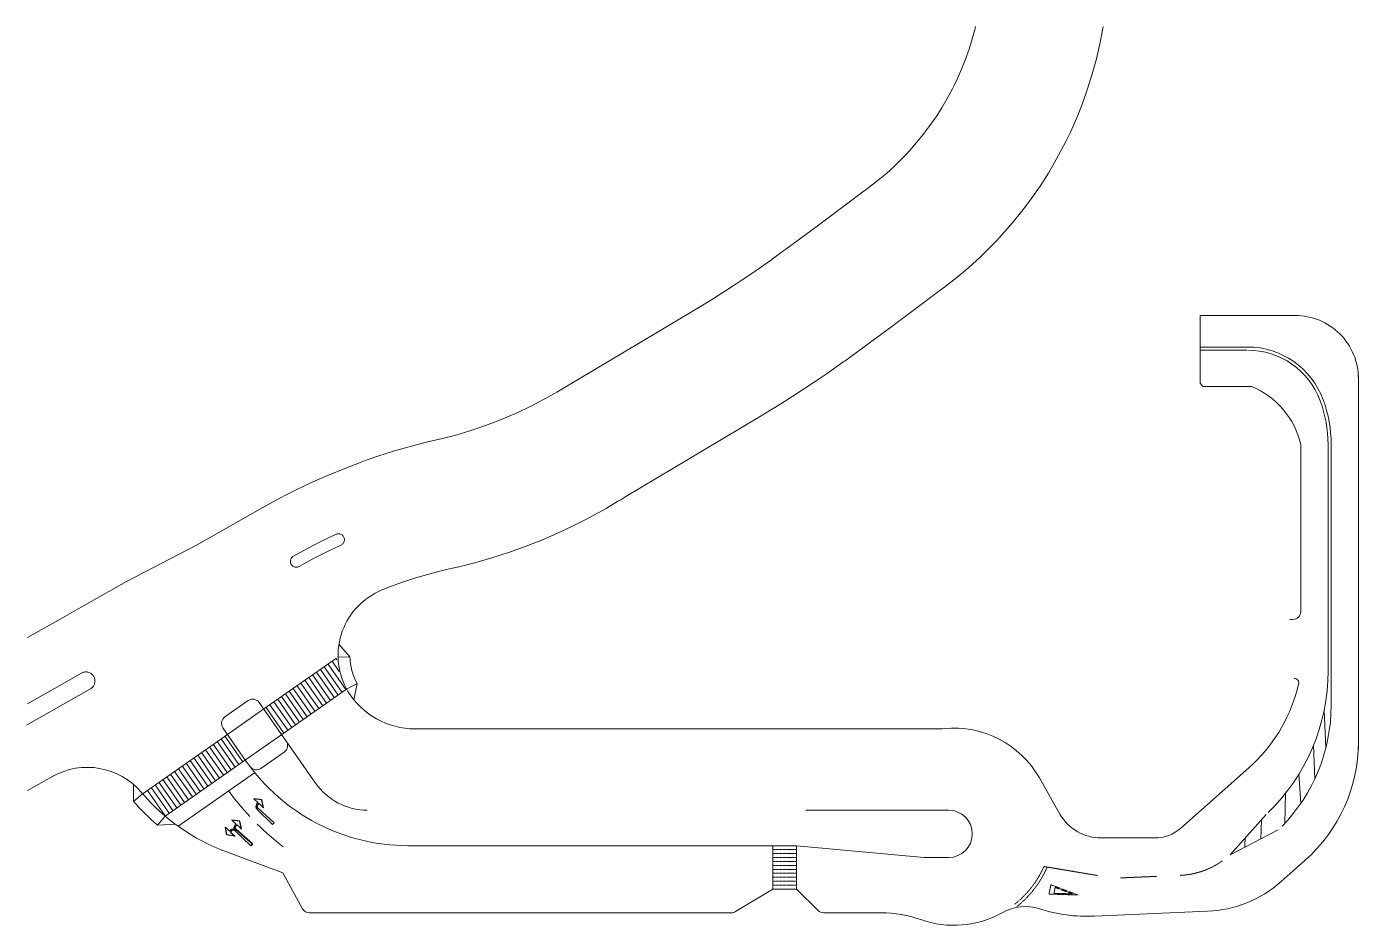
# Model space of a CAD drawing. Header units: millimetres. Extents: x -1578195 to 622687, y -255792 to 391308.
# Drawn here: x 216804 to 385665, y 123836 to 237718 of the extents above; entities that cross this region are included whole.
import ezdxf

# ---------------------------------------------------------------- set-up
doc = ezdxf.new("R2010")
doc.units = ezdxf.units.MM
doc.linetypes.add('DASHED', pattern=[0.75, 0.5, -0.25])
doc.linetypes.add('RM1104', pattern=[6, 4, -2])
doc.layers.add('A-FLOR', color=7, linetype='Continuous', lineweight=18)
doc.layers.add('OAP832', color=7, linetype='Continuous', lineweight=9)

msp = doc.modelspace()

# ---------------------------------------------------------------- linework, layer by layer
for points in [[(247971.6, 136599), (248190.9, 136832.1), (246143.4, 138673.9, -0.42076929), (246125.5, 139102.5), (246271.8, 139258.1), (246849, 138715.2), (246607.6, 139731.9), (245624.4, 139867.1), (246155.3, 139367.8), (246010.2, 139213.5, 0.40777739), (246023.8, 138514.5), (247971.6, 136599)], [(245215, 133923.5), (245431.7, 134159), (243364, 135978.1, -0.42076929), (243341.3, 136406.5), (243485.9, 136563.7), (244069.1, 136027.2), (243816.5, 137041.2), (242831.8, 137165.4), (243368.2, 136672), (243224.8, 136516.2, 0.40777739), (243246.1, 135817.4), (245215, 133923.5)]]:
    msp.add_lwpolyline(points, format="xyb")
at = {"extrusion": (0, 0, -1)}
msp.add_lwpolyline([(-245431.7, 134159), (-245215, 133923.5), (-243230.1, 135832.6, -0.42076929), (-242801.3, 135819.5), (-242656.7, 135662.3), (-243239.9, 135125.8), (-242208.4, 135293.1), (-242002.6, 136264), (-242539, 135770.6), (-242682.3, 135926.4, 0.40777739), (-243380.5, 135963.4), (-245431.7, 134159)], format="xyb", dxfattribs=at)
at = {"layer": 'A-FLOR'}
for p, q in [((377665, 201120.8), (365601.2, 201120.8)), ((365601.2, 201120.8), (365601.2, 192542.7)), ((365601.2, 192542.7), (365946.6, 192131)), ((385665, 193531), (385664.9, 146169.5)), ((365946.6, 192131), (372140.3, 192131)), ((378365, 184765.9), (378364.9, 163605.6)), ((261433.7, 166140.1), (261757.8, 166298.4)), ((377364.9, 162605.6), (376978.8, 162605.6)), ((257792.9, 157864.9), (256406.7, 159475.7)), ((257792.9, 157864.9), (256293.3, 157829.6)), ((258696.8, 154479.5), (257373.1, 153759.3)), ((258696.8, 154479.5), (258308.7, 152400.2)), ((378090.2, 154397.9), (377895.4, 153676.7)), ((241944.8, 150248.2), (244912.2, 152320.6)), ((246304.6, 152073.3), (249714.5, 147190.9)), ((242270.1, 148035.9), (246877.2, 151253.5)), ((241697.5, 148855.8), (244658.4, 144616.2)), ((266049.9, 148730.6), (332183.9, 148730.6)), ((249141.9, 148010.7), (244534.8, 144793.2)), ((249714.5, 147190.9), (253444.5, 141850)), ((249467.2, 145798.4), (246499.8, 143726)), ((363160.5, 136164.2), (371777.2, 143801.3)), ((345225.5, 142516.6), (347829.1, 137939.4)), ((230367.9, 139534), (230349.1, 141696)), ((230367.9, 139534), (231502.1, 140515.6)), ((233391.5, 136543), (234360.8, 137687.7)), ((315598.2, 138430.6), (333709, 138430.6)), ((233391.5, 136543), (235653.3, 136662)), ((265154.7, 133930.6), (314441.2, 133930.6)), ((330604.5, 132430.6), (314441.2, 133930.6)), ((359844.1, 134906), (353044.4, 134906)), ((242134, 133148.1), (249300.5, 130494.7)), ((330604.5, 132430.6), (333709, 132430.6)), ((375857.4, 129378.2), (378930.6, 132102.1)), ((249300.5, 130494.7), (251803.8, 125948.3)), ((311441.2, 128430.6), (306678.7, 125573.1)), ((311441.2, 128430.6), (314441.2, 128430.6)), ((314441.2, 128430.6), (317148.3, 125723.5)), ((252679.8, 125430.6), (306164.2, 125430.6)), ((317855.4, 125430.6), (325132.4, 125430.6)), ((366554.4, 125617.7), (352199.9, 124998.7))]:
    msp.add_line(p, q, dxfattribs=at)
at = {"layer": 'A-FLOR', "flags": 128}
for points in [[(337124, 237717.7), (337071.2, 237489.8), (336712.7, 236171.3), (336304.5, 234867.3), (335847.2, 233579.7), (335341.4, 232310.4), (334788, 231061.1), (334410.1, 230274.9), (334187.6, 229833.7), (333541.2, 228629.8), (332849.7, 227451.4), (332114, 226299.9), (331335.2, 225177.2), (330836.4, 224502.9), (330514.5, 224084.7), (329653, 223024.1), (328752, 221996.9), (328306.6, 221516.9), (327890.8, 221084.2), (327812.7, 221004.5), (327198.2, 220394.3), (326836.5, 220048.4), (325824.8, 219130), (324779, 218250.6), (323614.1, 217346.7), (322845.6, 216775.2), (322472.3, 216498.3), (317032.8, 212452.7), (313531.1, 209848.8), (311373.6, 208275.4), (311233.2, 208175.1), (309187.1, 206742.6), (307725.4, 205751.2), (307420.4, 205547.6), (307152.2, 205369.6), (306630.3, 205025.6), (305407.2, 204232.1), (304037.2, 203364.1), (303836, 203238.4), (301408.9, 201758.7), (292605.5, 196510.6), (284663.1, 191767.3), (284016, 191390.1), (283751.3, 191236.5), (282597.7, 190588.4), (282506.6, 190538.7), (282274.3, 190413.2), (280772.9, 189636.7), (280417.8, 189461.7), (279248.6, 188907.8), (279103.1, 188841.3), (277703, 188227.2), (276137.5, 187595.3), (274513, 186998.7), (272870.9, 186454.6), (271213, 185963.6), (269540.9, 185526.1), (267856.4, 185142.6), (267793.3, 185127.6), (265622.3, 184575.9), (263469.3, 183960.7), (261336, 183282.6), (259867, 182774.9), (259224.4, 182542.2), (257136.3, 181740.2), (255063, 180901.9), (253015.4, 180003), (250995.1, 179044.1), (249561.4, 178318.6), (249061.2, 178056.5), (249003.9, 178026.2), (247043.6, 176950), (247032.4, 176943.7), (238349.1, 172007.1), (229458.1, 167412.5), (223725.1, 164170.9), (220764.7, 162470.2), (216933.3, 160292)], [(353286, 237717.7), (353256.6, 237468.6), (352885.7, 235537.2), (352441.8, 233621.2), (351925.8, 231723.4), (351338.2, 229846.5), (350680, 227993.1), (349952, 226166.1), (349155.4, 224367.9), (348611.5, 223236.2), (348291.3, 222601.2), (347360.8, 220868.4), (346365.5, 219172.2), (345306.6, 217514.8), (344185.7, 215898.8), (343467.7, 214928.3), (343004.4, 214326.3), (341764.4, 212799.7), (340467.5, 211321.2), (339826.4, 210630.3), (339227.8, 210007.5), (339115.5, 209892.8), (338231, 209014.5), (337710.4, 208516.7), (336254.2, 207194.8), (334749, 205928.9), (333072.1, 204627.9), (332303.6, 204056.4), (331930.5, 203779.4), (326490.9, 199733.9), (322989.2, 197130), (320592.8, 195382.4), (320436.8, 195271), (318164.3, 193679.9), (316540.7, 192578.8), (316201.9, 192352.7), (315904, 192154.9), (315324.4, 191772.9), (313965.9, 190891.5), (312444.2, 189927.4), (312220.7, 189787.8), (309525, 188144.3), (300721.6, 182896.2), (292771.6, 178165.5), (292132, 177775.7), (291871, 177615.9), (290399.8, 176742.5), (290283.5, 176675.5), (289986.9, 176506), (288068.5, 175455.1), (287614.3, 175217.5), (286117.5, 174464.2), (285931.2, 174373.6), (284136, 173534.5), (282125.7, 172666.8), (280036.1, 171842.2), (277920.6, 171084.7), (275781.1, 170395.2), (273620, 169774.2), (271439.3, 169222.6), (271389.5, 169212.2), (269672.4, 168824.9), (267966.7, 168387.1), (266273.8, 167899), (265106.4, 167530.5), (264595.4, 167361), (262932.8, 166773.5), (261757.8, 166298.4)], [(256037.6, 173385.5), (254210.9, 172518.5), (252410.5, 171598), (250638, 170625)], [(256037.6, 173385.5), (256131.1, 173420.8), (256228.4, 173443.4), (256327.9, 173452.9), (256427.7, 173449.1), (256526.2, 173432), (256621.5, 173402.1), (256712, 173359.6), (256796, 173305.6), (256872.1, 173240.8), (256939, 173166.5), (256995.3, 173084), (257040.2, 172994.8), (257072.8, 172900.3), (257092.6, 172802.4), (257099.2, 172702.6), (257092.5, 172602.9), (257072.5, 172505), (257039.8, 172410.6), (256994.7, 172321.4), (256938.2, 172239), (256871.3, 172164.8), (256795.1, 172100.2), (256711, 172046.3), (256660.8, 172021)], [(250627.9, 170619.3), (250544.5, 170564.2), (250469.2, 170498.5), (250403.3, 170423.5), (250347.9, 170340.3), (250304.1, 170250.5), (250272.6, 170155.6), (250254, 170057.4), (250248.7, 169957.7), (250256.6, 169858), (250277.7, 169760.4), (250311.6, 169666.4), (250357.7, 169577.7), (250415.2, 169496), (250483, 169422.6), (250560, 169358.9), (250644.8, 169306), (250735.8, 169264.8), (250831.5, 169236.1), (250930.2, 169220.4), (251030.1, 169217.9), (251129.5, 169228.8), (251226.5, 169252.7), (251319.4, 169289.4), (251369.3, 169315.3)], [(256660.8, 172021), (254874, 171173), (253112.9, 170272.7), (251379.1, 169320.9), (251362.1, 169311.5)], [(223749, 155798.3), (216933.3, 151923.5)], [(223749.1, 155798.4), (223838.1, 155844), (223930.7, 155881.7), (224026.2, 155911.2), (224123.9, 155932.3), (224223.1, 155944.8), (224323, 155948.7), (224422.8, 155943.8), (224521.9, 155930.4), (224619.4, 155908.3), (224714.6, 155877.9), (224806.9, 155839.3), (224895.4, 155792.9), (224979.6, 155739), (225058.7, 155677.9), (225132.3, 155610.2), (225199.7, 155536.4), (225260.4, 155457), (225314, 155372.6), (225360.1, 155283.9), (225398.3, 155191.5), (225428.3, 155096.1), (225450, 154998.5), (225463, 154899.4), (225467.5, 154799.6), (225463.2, 154699.7), (225450.3, 154600.6), (225428.8, 154502.9), (225398.9, 154407.5), (225360.9, 154315.1), (225314.9, 154226.3), (225261.4, 154141.8), (225200.8, 154062.3), (225133.5, 153988.4), (225060.1, 153920.6), (224981, 153859.4), (224897, 153805.3), (224885.8, 153798.9)], [(224886.7, 153799.4), (216803.6, 149204.1)], [(220097.9, 142708.5), (216933.3, 140909.3)]]:
    msp.add_lwpolyline(points, dxfattribs=at)
at = {"layer": 'A-FLOR', "extrusion": (0, 0, -1)}
for centre, radius, start, end in [((-377665, 193120.8), 8000, 90, 180.000099), ((-377364.9, 163605.6), 1000, 180.000099, 269.999022), ((-245484.8, 151500.8), 1000, 55.06996, 145.06996), ((-332183.9, 158730.6), 10000, 264.448986, 270), ((-365664.9, 147069.4), 20000, 180.000099, 228.449195), ((-333709, 135430.6), 3000, 90, 270), ((-317855.4, 126430.6), 1000, 270, 315), ((-343430.1, 120212), 6000, 60.642384, 107.707474)]:
    msp.add_arc(centre, radius, start, end, dxfattribs=at)
at = {"layer": 'A-FLOR'}
for centre, radius, start, end in [((368042.8, 182355), 10600, 13.146334, 67.259201), ((265240.8, 158040.2), 8950, 115.174319, 210.761619), ((265240.8, 158040.2), 7450, 181.348641, 208.551244), ((358345.6, 158955.6), 20250, 311.551022, 344.888974), ((377528.8, 154549.5), 581.5, 344.888973, 90), ((266049.9, 158730.6), 10000, 211.789722, 270), ((242517.4, 149428.4), 1000, 124.93004, 214.93004), ((334360.3, 136336.1), 12500, 29.632422, 95.551014), ((248894.6, 146618.3), 1000, 304.93004, 34.93004), ((224498.3, 134857.4), 9000, 40.376517, 119.618829), ((265154.7, 158930.6), 25000, 214.93004, 270), ((245927.2, 144545.9), 1000, 214.930767, 304.93004), ((260003.3, 146430.6), 8000, 214.93004, 270), ((251161.4, 157530.6), 26000, 220.376517, 249.683384), ((251161.4, 157530.6), 27500, 220.875852, 229.74601), ((353044.4, 140906), 6000, 209.632422, 270), ((359844.1, 139906), 5000, 270, 311.551022), ((365908.1, 140603.8), 15000, 272.469263, 311.550672), ((252679.8, 126430.6), 1000, 208.837127, 270.001141), ((306164.2, 126430.6), 1000, 270.000545, 300.963757), ((325132.4, 110430.6), 15000, 70.393384, 90), ((334360.3, 136336.1), 12500, 250.393384, 299.357616), ((351338.2, 144980.1), 20000, 252.292526, 272.469263)]:
    msp.add_arc(centre, radius, start, end, dxfattribs=at)
at = {"layer": 'OAP832'}
for p, q in [((371633.1, 197120.8), (365601.2, 197120.8)), ((371533.2, 196720.8), (365601.2, 196720.8)), ((381815, 184765.9), (381814.9, 156062.2)), ((382215, 184778.5), (382214.9, 151726.3)), ((246877.2, 151253.5), (256103.5, 157697)), ((255524.3, 157292.5), (256432, 155992.9)), ((256016.2, 157636.1), (256129.1, 157474.4)), ((253064.8, 155574.8), (255329.5, 152332)), ((253556.7, 155918.4), (255821.4, 152675.6)), ((254048.6, 156261.9), (256313.3, 153019.1)), ((254540.5, 156605.4), (256805.2, 153362.7)), ((255032.4, 156949), (257297.1, 153706.2)), ((249141.9, 148010.7), (257373.1, 153759.3)), ((250605.2, 153857.1), (252869.9, 150614.3)), ((251097.1, 154200.6), (253361.8, 150957.9)), ((251589, 154544.2), (253853.7, 151301.4)), ((252080.9, 154887.7), (254345.6, 151644.9)), ((252572.8, 155231.3), (254837.6, 151988.5)), ((248145.6, 152139.4), (250410.4, 148896.6)), ((248637.6, 152482.9), (250902.3, 149240.1)), ((249129.5, 152826.4), (251394.2, 149583.7)), ((249621.4, 153170), (251886.1, 149927.2)), ((250113.3, 153513.5), (252378, 150270.8)), ((231432.2, 140466.8), (242270.1, 148035.9)), ((234360.8, 137687.7), (244534.8, 144793.2)), ((235060.5, 143000.9), (237325.3, 139758.1)), ((236011.1, 136400.8), (245680, 143153.5))]:
    msp.add_line(p, q, dxfattribs=at)
at = {"layer": 'OAP832', "ltscale": 5}
for p, q in [((247161.8, 151452.3), (249426.5, 148209.5)), ((247653.7, 151795.8), (249918.4, 148553)), ((381317.6, 151100.8), (381540.2, 146319.7)), ((241455.4, 147467), (243720.1, 144224.2)), ((241947.3, 147810.5), (244212, 144567.7)), ((379980.9, 146663.4), (380127.3, 142372.3)), ((378131.2, 143000.3), (378388.4, 139327.8)), ((376436.4, 140570.4), (376329.6, 136698.6)), ((373986.6, 137864.4), (369425.2, 132759.7)), ((373365.1, 137168.8), (373299.1, 134778.1)), ((375496.3, 135922.9), (369425.2, 132759.7))]:
    msp.add_line(p, q, dxfattribs=at)
at = {"layer": 'OAP832', "ltscale": 2}
for p, q in [((240963.5, 147123.4), (243228.2, 143880.6)), ((238503.9, 145405.7), (240768.6, 142162.9)), ((238995.8, 145749.2), (241260.6, 142506.5)), ((239487.7, 146092.8), (241752.5, 142850)), ((239979.7, 146436.3), (242244.4, 143193.5)), ((240471.6, 146779.9), (242736.3, 143537.1)), ((236044.4, 143688), (238309.1, 140445.2)), ((236536.3, 144031.5), (238801, 140788.7)), ((237028.2, 144375), (239292.9, 141132.3)), ((237520.1, 144718.6), (239784.8, 141475.8)), ((238012, 145062.1), (240276.7, 141819.4)), ((233584.8, 141970.2), (235849.5, 138727.5)), ((234076.7, 142313.8), (236341.4, 139071)), ((234568.6, 142657.3), (236833.4, 139414.5)), ((235552.5, 143344.4), (237817.2, 140101.6)), ((232109.1, 140939.6), (234373.8, 137696.8)), ((232601, 141283.1), (234865.7, 138040.4)), ((233092.9, 141626.7), (235357.6, 138383.9))]:
    msp.add_line(p, q, dxfattribs=at)
at = {"layer": 'OAP832', "linetype": 'DASHED', "ltscale": 5}
for p, q in [((311441.2, 133930.6), (311441.2, 128430.6)), ((311441.2, 133430.6), (314441.2, 133430.6)), ((314441.2, 133930.6), (314441.2, 128430.6)), ((311441.2, 132930.6), (314441.2, 132930.6)), ((311441.2, 132430.6), (314441.2, 132430.6)), ((311441.2, 131930.6), (314441.2, 131930.6)), ((311441.2, 131430.6), (314441.2, 131430.6)), ((311441.2, 130930.6), (314441.2, 130930.6)), ((311441.2, 130430.6), (314441.2, 130430.6)), ((311441.2, 129930.6), (314441.2, 129930.6)), ((311441.2, 129430.6), (314441.2, 129430.6)), ((311441.2, 128930.6), (314441.2, 128930.6))]:
    msp.add_line(p, q, dxfattribs=at)
at = {"layer": 'OAP832', "linetype": 'RM1104', "ltscale": 5}
for p, q in [((371300.6, 134858.4), (371269.2, 133720.5)), ((352578.3, 130156.5), (345795.4, 131287.5)), ((360113.5, 130044.3), (355492.1, 129845))]:
    msp.add_line(p, q, dxfattribs=at)
at = {"layer": 'OAP832', "linetype": 'DASHED', "ltscale": 5, "extrusion": (0, 0, -1)}
for points in [[(-346436.9, 127798.5), (-350084.8, 127685.7), (-346670.7, 128975.5), (-346436.9, 127798.5)], [(-347068.6, 127899.4), (-349368.8, 127827.9), (-347215.9, 128640.9), (-347068.6, 127899.4)]]:
    msp.add_lwpolyline(points, dxfattribs=at)
at = {"layer": 'OAP832'}
for centre, radius, start, end in [((371633.1, 186920.8), 10200, 20.213775, 90), ((371633.1, 186920.8), 9800, 20.213775, 90), ((365815, 184778.6), 16000, 359.9999, 20.213775), ((365815, 184778.6), 16400, 359.999655, 20.213775)]:
    msp.add_arc(centre, radius, start, end, dxfattribs=at)
at = {"layer": 'OAP832', "extrusion": (0, 0, -1)}
for centre, radius, end in [((-356814.9, 156062.3), 25000, 225.798917), ((-360214.9, 151726.4), 22000, 224.167961)]:
    msp.add_arc(centre, radius, 180.000099, end, dxfattribs=at)
at = {"layer": 'OAP832', "ltscale": 2}
for start, end in [(216.500612, 223.103835), (225.241955, 232.076916)]:
    msp.add_arc((271752.3, 162582.3), 36500, start, end, dxfattribs=at)
at = {"layer": 'OAP832', "linetype": 'RM1104', "ltscale": 5}
msp.add_arc((362629.1, 140162.1), 10000, 272.469263, 305.336566, dxfattribs=at)
at = {"layer": 'OAP832', "linetype": 'DASHED', "ltscale": 5}
for radius, end in [(12500, 336.178231), (12900, 336.632462)]:
    msp.add_arc((334360.3, 136336.1), radius, 308.406846, end, dxfattribs=at)

doc.saveas('drawing.dxf')
